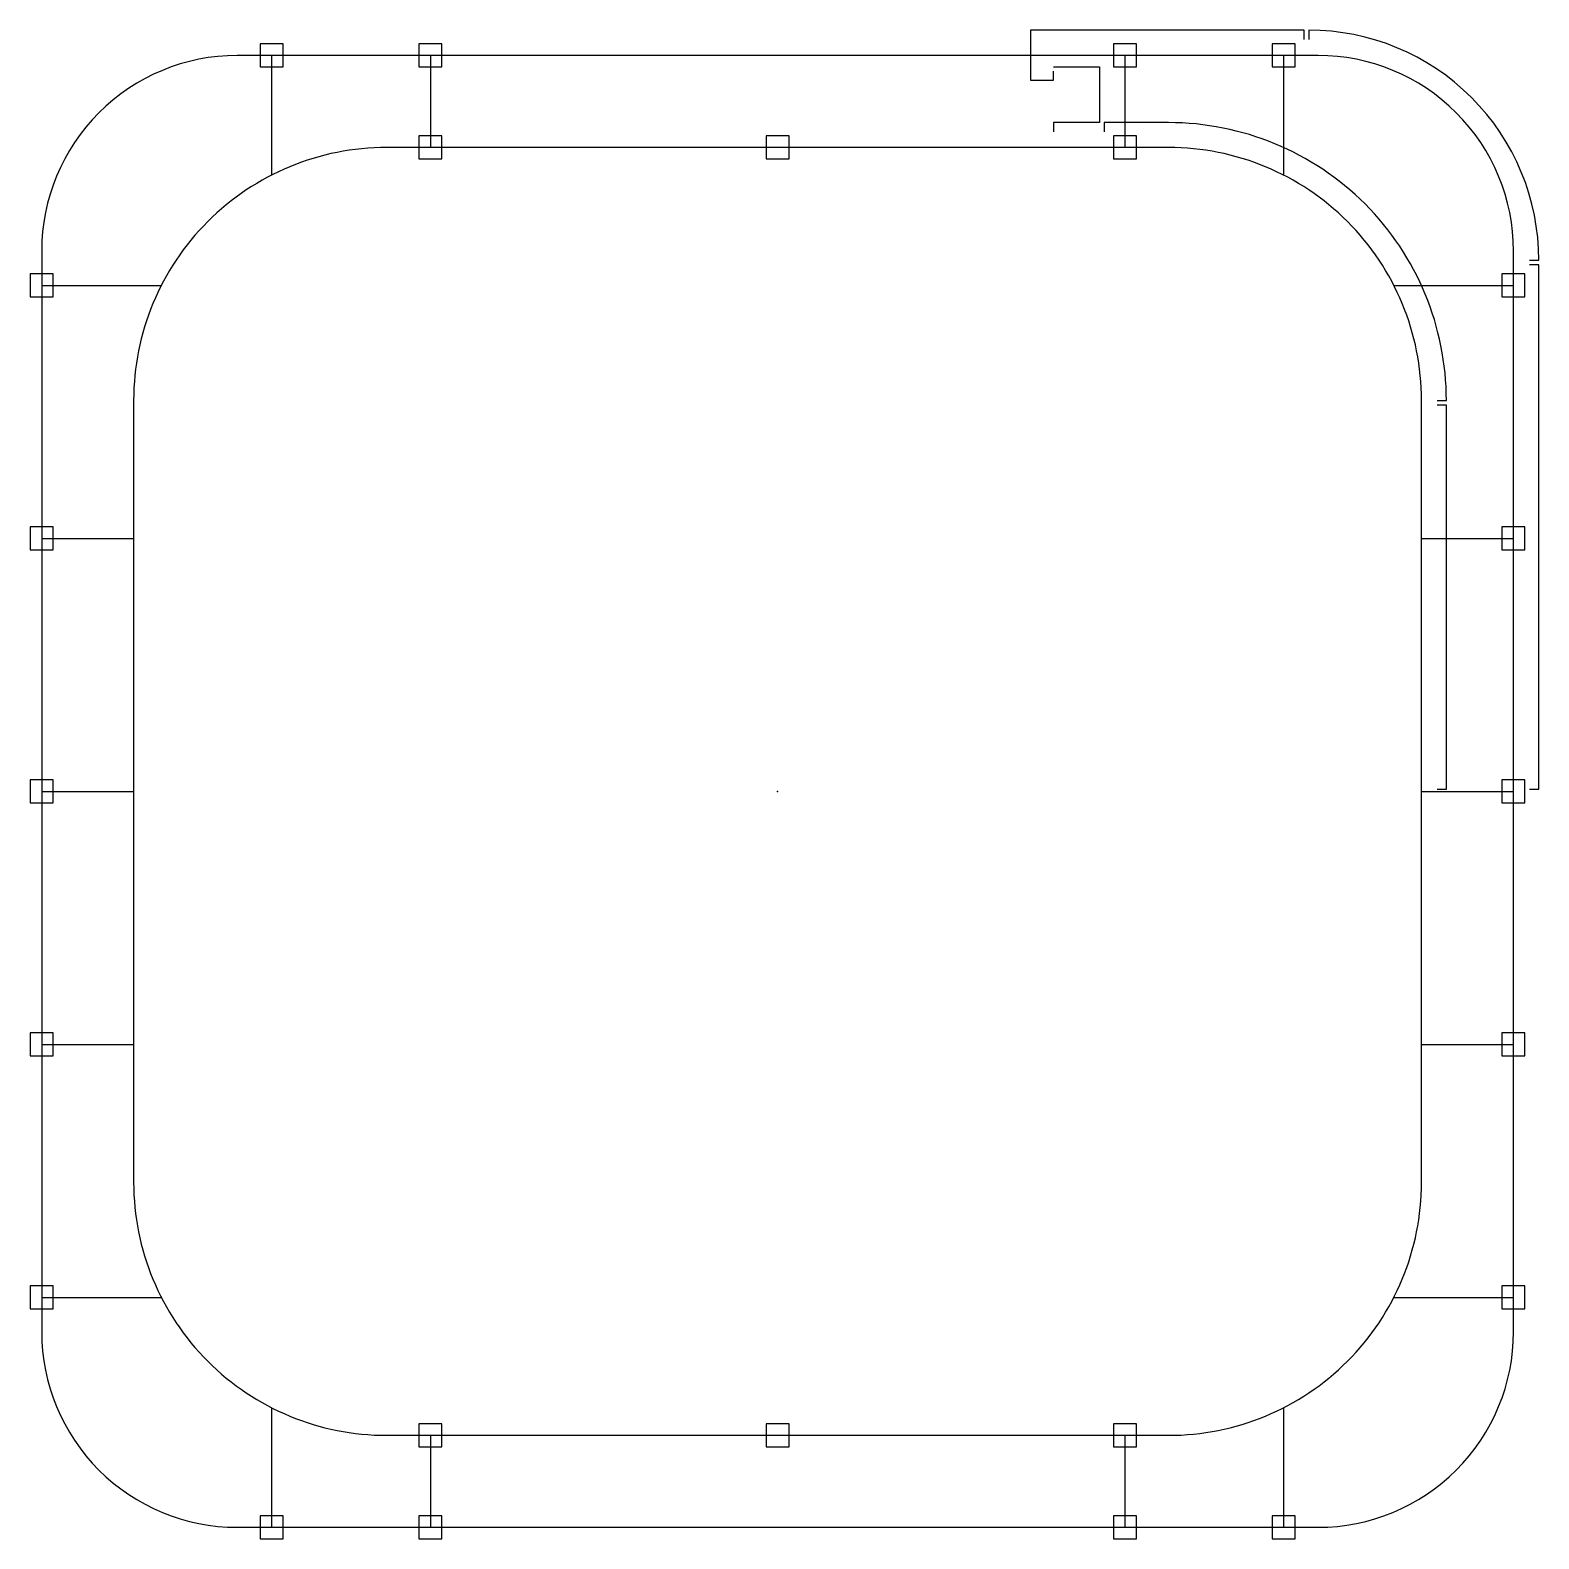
# Model space of a CAD drawing. Header units: millimetres. Extents: x -7838 to 162527, y -32093 to 60038.
# Drawn here: x 2890 to 6170, y 4440 to 7720 of the extents above; entities that cross this region are included whole.
import ezdxf

# ---------------------------------------------------------------- set-up
doc = ezdxf.new("R2010")
doc.units = ezdxf.units.MM

# ---------------------------------------------------------------- blocks, each defined once
blk = doc.blocks.new('*U245')
blk.add_lwpolyline([(-25, -25), (25, -25), (25, 25), (-25, 25)], close=True)
blk = doc.blocks.new('A$C75f1904f')
for points in [[(1145, 1635), (1145, 1655), (550, 1655), (550, 1546), (600, 1546), (600, 1566)], [(600, 1575), (700, 1575), (700, 1454), (600, 1454), (600, 1434)], [(1635, 5), (1655, 5), (1655, 1145), (1635, 1145)], [(1434, 5), (1454, 5), (1454, 840), (1434, 840)]]:
    blk.add_lwpolyline(points)
for points in [[(1635, 1155), (1655, 1155, 0.414214), (1155, 1655), (1155, 1635)], [(1434, 850), (1454, 850, 0.414214), (850, 1454), (710, 1454), (710, 1434)]]:
    blk.add_lwpolyline(points, format="xyb")

msp = doc.modelspace()

# ---------------------------------------------------------------- linework, layer by layer
for p, q in [((3415.20331, 7665.08837), (3415.20331, 7404.92177)), ((3760.20331, 7665.094), (3760.20331, 7465.02382)), ((5270.20331, 7665.094), (5270.20331, 7465.02382)), ((5615.20331, 7665.08837), (5615.20331, 7404.92177)), ((2915.31203, 7165.02382), (3175.30536, 7165.02382)), ((5855.10126, 7165.02382), (6115.09459, 7165.02382)), ((2915.31203, 6615.02382), (3115.20331, 6615.02382)), ((5915.20331, 6615.02382), (6115.09459, 6615.02382)), ((2915.31203, 6065.02382), (3115.20331, 6065.02382)), ((5915.20331, 6065.02382), (6115.09459, 6065.02382)), ((2915.31203, 5515.02382), (3115.20331, 5515.02382)), ((5915.20331, 5515.02382), (6115.09459, 5515.02382)), ((2915.31203, 4965.02382), (3175.30536, 4965.02382)), ((5855.10126, 4965.02382), (6115.09459, 4965.02382)), ((3415.20331, 4725.12587), (3415.20331, 4464.99252)), ((5615.20331, 4725.12587), (5615.20331, 4464.99252)), ((3760.20331, 4665.02382), (3760.20331, 4464.99252)), ((5270.20331, 4665.02382), (5270.20331, 4464.99252))]:
    msp.add_line(p, q)
at = {"elevation": -0.00138}
for points in [[(2915.20331, 7240.02382), (2915.20331, 4890.02382, 0.4142135624), (3340.20331, 4465.02382), (5690.20331, 4465.02382, 0.4142135624), (6115.20331, 4890.02382), (6115.20331, 7240.02382, 0.4142135624), (5690.20331, 7665.02382), (3340.20331, 7665.02382, 0.4142135624)], [(3115.20331, 6915.02382), (3115.20331, 5215.02382, 0.4142135624), (3665.20331, 4665.02382), (5365.20331, 4665.02382, 0.4142135624), (5915.20331, 5215.02382), (5915.20331, 6915.02382, 0.4142135624), (5365.20331, 7465.02382), (3665.20331, 7465.02382, 0.4142135624)]]:
    msp.add_lwpolyline(points, format="xyb", close=True, dxfattribs=at)
msp.add_point((4515.20331, 6065.02382, -0.00138))

# ---------------------------------------------------------------- block references
for name, p in [('A$C75f1904f', (4515.20331, 6065.02382, -0.00138)), ('*U245', (3415.20331, 7665.08837)), ('*U245', (3760.20331, 7665.02382, -0.00138)), ('*U245', (5270.20331, 7665.094)), ('*U245', (5615.20331, 7665.08837)), ('*U245', (3760.20331, 7465.02382)), ('*U245', (4515.20331, 7465.02382, -0.00138)), ('*U245', (5270.20331, 7465.02382)), ('*U245', (2915.31203, 7165.02382)), ('*U245', (6115.09459, 7165.02382)), ('*U245', (2915.31203, 6615.02382)), ('*U245', (6115.09459, 6615.02382)), ('*U245', (2915.20331, 6065.02382, -0.00138)), ('*U245', (6115.09459, 6065.02382)), ('*U245', (2915.31203, 5515.02382)), ('*U245', (6115.09459, 5515.02382)), ('*U245', (2915.31203, 4965.02382)), ('*U245', (6115.09459, 4965.02382)), ('*U245', (3760.20331, 4665.02382, -0.00138)), ('*U245', (4515.20331, 4665.02382, -0.00138)), ('*U245', (5270.20331, 4665.02382)), ('*U245', (3415.20331, 4464.99252)), ('*U245', (3760.20331, 4465.02382, -0.00138)), ('*U245', (5270.20331, 4464.99252)), ('*U245', (5615.20331, 4464.99252))]:
    msp.add_blockref(name, p)

doc.saveas('drawing.dxf')
